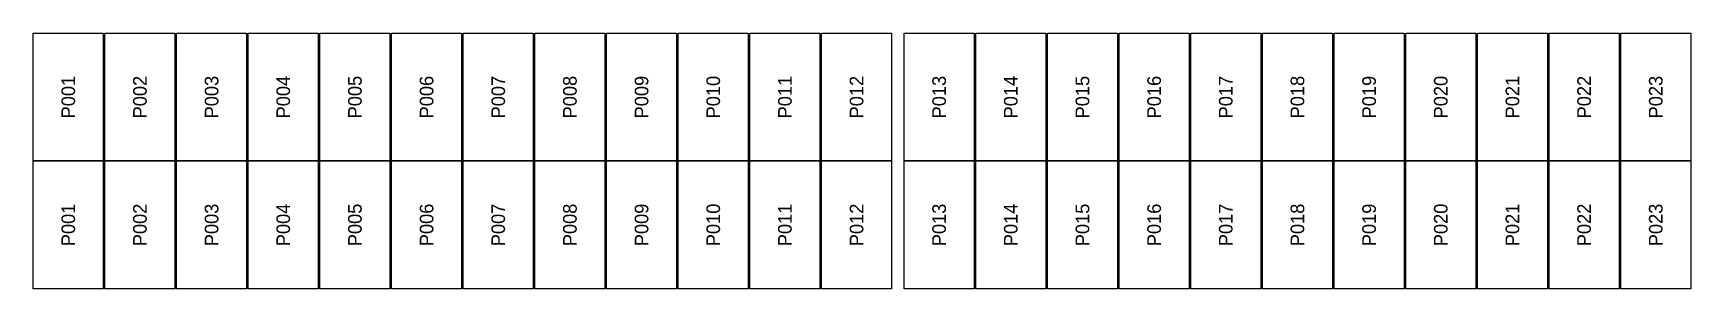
# Model space of a CAD drawing. Extents: x 296295 to 296770, y 651564 to 652121.
# Drawn here: x 296537.64 to 296564.42, y 651864.78 to 651868.91 of the extents above; entities that cross this region are included whole.
import ezdxf
from ezdxf.enums import TextEntityAlignment as Align

# ---------------------------------------------------------------- set-up
doc = ezdxf.new("R2010")
doc.units = 0

msp = doc.modelspace()

# ---------------------------------------------------------------- texts
at = {"layer": 'PANEL_POSITION'}
for s, p in [('P001', (296538.203, 651867.873)), ('P002', (296539.361, 651867.873)), ('P003', (296540.519, 651867.873)), ('P004', (296541.677, 651867.873)), ('P005', (296542.835, 651867.873)), ('P006', (296543.993, 651867.873)), ('P007', (296545.151, 651867.873)), ('P008', (296546.309, 651867.873)), ('P009', (296547.467, 651867.873)), ('P010', (296548.625, 651867.873)), ('P011', (296549.783, 651867.873)), ('P012', (296550.941, 651867.873)), ('P013', (296552.275, 651867.873)), ('P014', (296553.433, 651867.873)), ('P015', (296554.591, 651867.873)), ('P016', (296555.749, 651867.873)), ('P017', (296556.907, 651867.873)), ('P018', (296558.065, 651867.873)), ('P019', (296559.223, 651867.873)), ('P020', (296560.381, 651867.873)), ('P021', (296561.539, 651867.873)), ('P022', (296562.697, 651867.873)), ('P023', (296563.855, 651867.873)), ('P001', (296538.203, 651865.81)), ('P002', (296539.361, 651865.81)), ('P003', (296540.519, 651865.81)), ('P004', (296541.677, 651865.81)), ('P005', (296542.835, 651865.81)), ('P006', (296543.993, 651865.81)), ('P007', (296545.151, 651865.81)), ('P008', (296546.309, 651865.81)), ('P009', (296547.467, 651865.81)), ('P010', (296548.625, 651865.81)), ('P011', (296549.783, 651865.81)), ('P012', (296550.941, 651865.81)), ('P013', (296552.275, 651865.81)), ('P014', (296553.433, 651865.81)), ('P015', (296554.591, 651865.81)), ('P016', (296555.749, 651865.81)), ('P017', (296556.907, 651865.81)), ('P018', (296558.065, 651865.81)), ('P019', (296559.223, 651865.81)), ('P020', (296560.381, 651865.81)), ('P021', (296561.539, 651865.81)), ('P022', (296562.697, 651865.81)), ('P023', (296563.855, 651865.81))]:
    msp.add_text(s, height=0.22, rotation=90, dxfattribs=at).set_placement(p, align=Align.MIDDLE_CENTER)

# ---------------------------------------------------------------- linework, layer by layer
at = {"layer": 'PANELS_MASTER'}
for points in [[(296537.636, 651868.905), (296538.77, 651868.905), (296538.77, 651866.842), (296537.636, 651866.842)], [(296538.794, 651868.905), (296539.928, 651868.905), (296539.928, 651866.842), (296538.794, 651866.842)], [(296539.952, 651868.905), (296541.086, 651868.905), (296541.086, 651866.842), (296539.952, 651866.842)], [(296541.11, 651868.905), (296542.244, 651868.905), (296542.244, 651866.842), (296541.11, 651866.842)], [(296542.268, 651868.905), (296543.402, 651868.905), (296543.402, 651866.842), (296542.268, 651866.842)], [(296543.426, 651868.905), (296544.56, 651868.905), (296544.56, 651866.842), (296543.426, 651866.842)], [(296544.584, 651868.905), (296545.718, 651868.905), (296545.718, 651866.842), (296544.584, 651866.842)], [(296545.742, 651868.905), (296546.876, 651868.905), (296546.876, 651866.842), (296545.742, 651866.842)], [(296546.9, 651868.905), (296548.034, 651868.905), (296548.034, 651866.842), (296546.9, 651866.842)], [(296548.058, 651868.905), (296549.192, 651868.905), (296549.192, 651866.842), (296548.058, 651866.842)], [(296549.216, 651868.905), (296550.35, 651868.905), (296550.35, 651866.842), (296549.216, 651866.842)], [(296550.374, 651868.905), (296551.508, 651868.905), (296551.508, 651866.842), (296550.374, 651866.842)], [(296551.708, 651868.905), (296552.842, 651868.905), (296552.842, 651866.842), (296551.708, 651866.842)], [(296552.866, 651868.905), (296554, 651868.905), (296554, 651866.842), (296552.866, 651866.842)], [(296554.024, 651868.905), (296555.158, 651868.905), (296555.158, 651866.842), (296554.024, 651866.842)], [(296555.182, 651868.905), (296556.316, 651868.905), (296556.316, 651866.842), (296555.182, 651866.842)], [(296556.34, 651868.905), (296557.474, 651868.905), (296557.474, 651866.842), (296556.34, 651866.842)], [(296557.498, 651868.905), (296558.632, 651868.905), (296558.632, 651866.842), (296557.498, 651866.842)], [(296558.656, 651868.905), (296559.79, 651868.905), (296559.79, 651866.842), (296558.656, 651866.842)], [(296559.814, 651868.905), (296560.948, 651868.905), (296560.948, 651866.842), (296559.814, 651866.842)], [(296560.972, 651868.905), (296562.106, 651868.905), (296562.106, 651866.842), (296560.972, 651866.842)], [(296562.13, 651868.905), (296563.264, 651868.905), (296563.264, 651866.842), (296562.13, 651866.842)], [(296563.288, 651868.905), (296564.422, 651868.905), (296564.422, 651866.842), (296563.288, 651866.842)], [(296537.636, 651866.842), (296538.77, 651866.842), (296538.77, 651864.779), (296537.636, 651864.779)], [(296538.794, 651866.842), (296539.928, 651866.842), (296539.928, 651864.779), (296538.794, 651864.779)], [(296539.952, 651866.842), (296541.086, 651866.842), (296541.086, 651864.779), (296539.952, 651864.779)], [(296541.11, 651866.842), (296542.244, 651866.842), (296542.244, 651864.779), (296541.11, 651864.779)], [(296542.268, 651866.842), (296543.402, 651866.842), (296543.402, 651864.779), (296542.268, 651864.779)], [(296543.426, 651866.842), (296544.56, 651866.842), (296544.56, 651864.779), (296543.426, 651864.779)], [(296544.584, 651866.842), (296545.718, 651866.842), (296545.718, 651864.779), (296544.584, 651864.779)], [(296545.742, 651866.842), (296546.876, 651866.842), (296546.876, 651864.779), (296545.742, 651864.779)], [(296546.9, 651866.842), (296548.034, 651866.842), (296548.034, 651864.779), (296546.9, 651864.779)], [(296548.058, 651866.842), (296549.192, 651866.842), (296549.192, 651864.779), (296548.058, 651864.779)], [(296549.216, 651866.842), (296550.35, 651866.842), (296550.35, 651864.779), (296549.216, 651864.779)], [(296550.374, 651866.842), (296551.508, 651866.842), (296551.508, 651864.779), (296550.374, 651864.779)], [(296551.708, 651866.842), (296552.842, 651866.842), (296552.842, 651864.779), (296551.708, 651864.779)], [(296552.866, 651866.842), (296554, 651866.842), (296554, 651864.779), (296552.866, 651864.779)], [(296554.024, 651866.842), (296555.158, 651866.842), (296555.158, 651864.779), (296554.024, 651864.779)], [(296555.182, 651866.842), (296556.316, 651866.842), (296556.316, 651864.779), (296555.182, 651864.779)], [(296556.34, 651866.842), (296557.474, 651866.842), (296557.474, 651864.779), (296556.34, 651864.779)], [(296557.498, 651866.842), (296558.632, 651866.842), (296558.632, 651864.779), (296557.498, 651864.779)], [(296558.656, 651866.842), (296559.79, 651866.842), (296559.79, 651864.779), (296558.656, 651864.779)], [(296559.814, 651866.842), (296560.948, 651866.842), (296560.948, 651864.779), (296559.814, 651864.779)], [(296560.972, 651866.842), (296562.106, 651866.842), (296562.106, 651864.779), (296560.972, 651864.779)], [(296562.13, 651866.842), (296563.264, 651866.842), (296563.264, 651864.779), (296562.13, 651864.779)], [(296563.288, 651866.842), (296564.422, 651866.842), (296564.422, 651864.779), (296563.288, 651864.779)]]:
    msp.add_lwpolyline(points, close=True, dxfattribs=at)

msp.set_redraw_order([(e.dxf.handle, doc.entitydb.next_handle()) for e in msp.query("TEXT MTEXT ATTDEF DIMENSION ARC_DIMENSION")])  # texts and dimensions are drawn at this point

doc.saveas('drawing.dxf')
